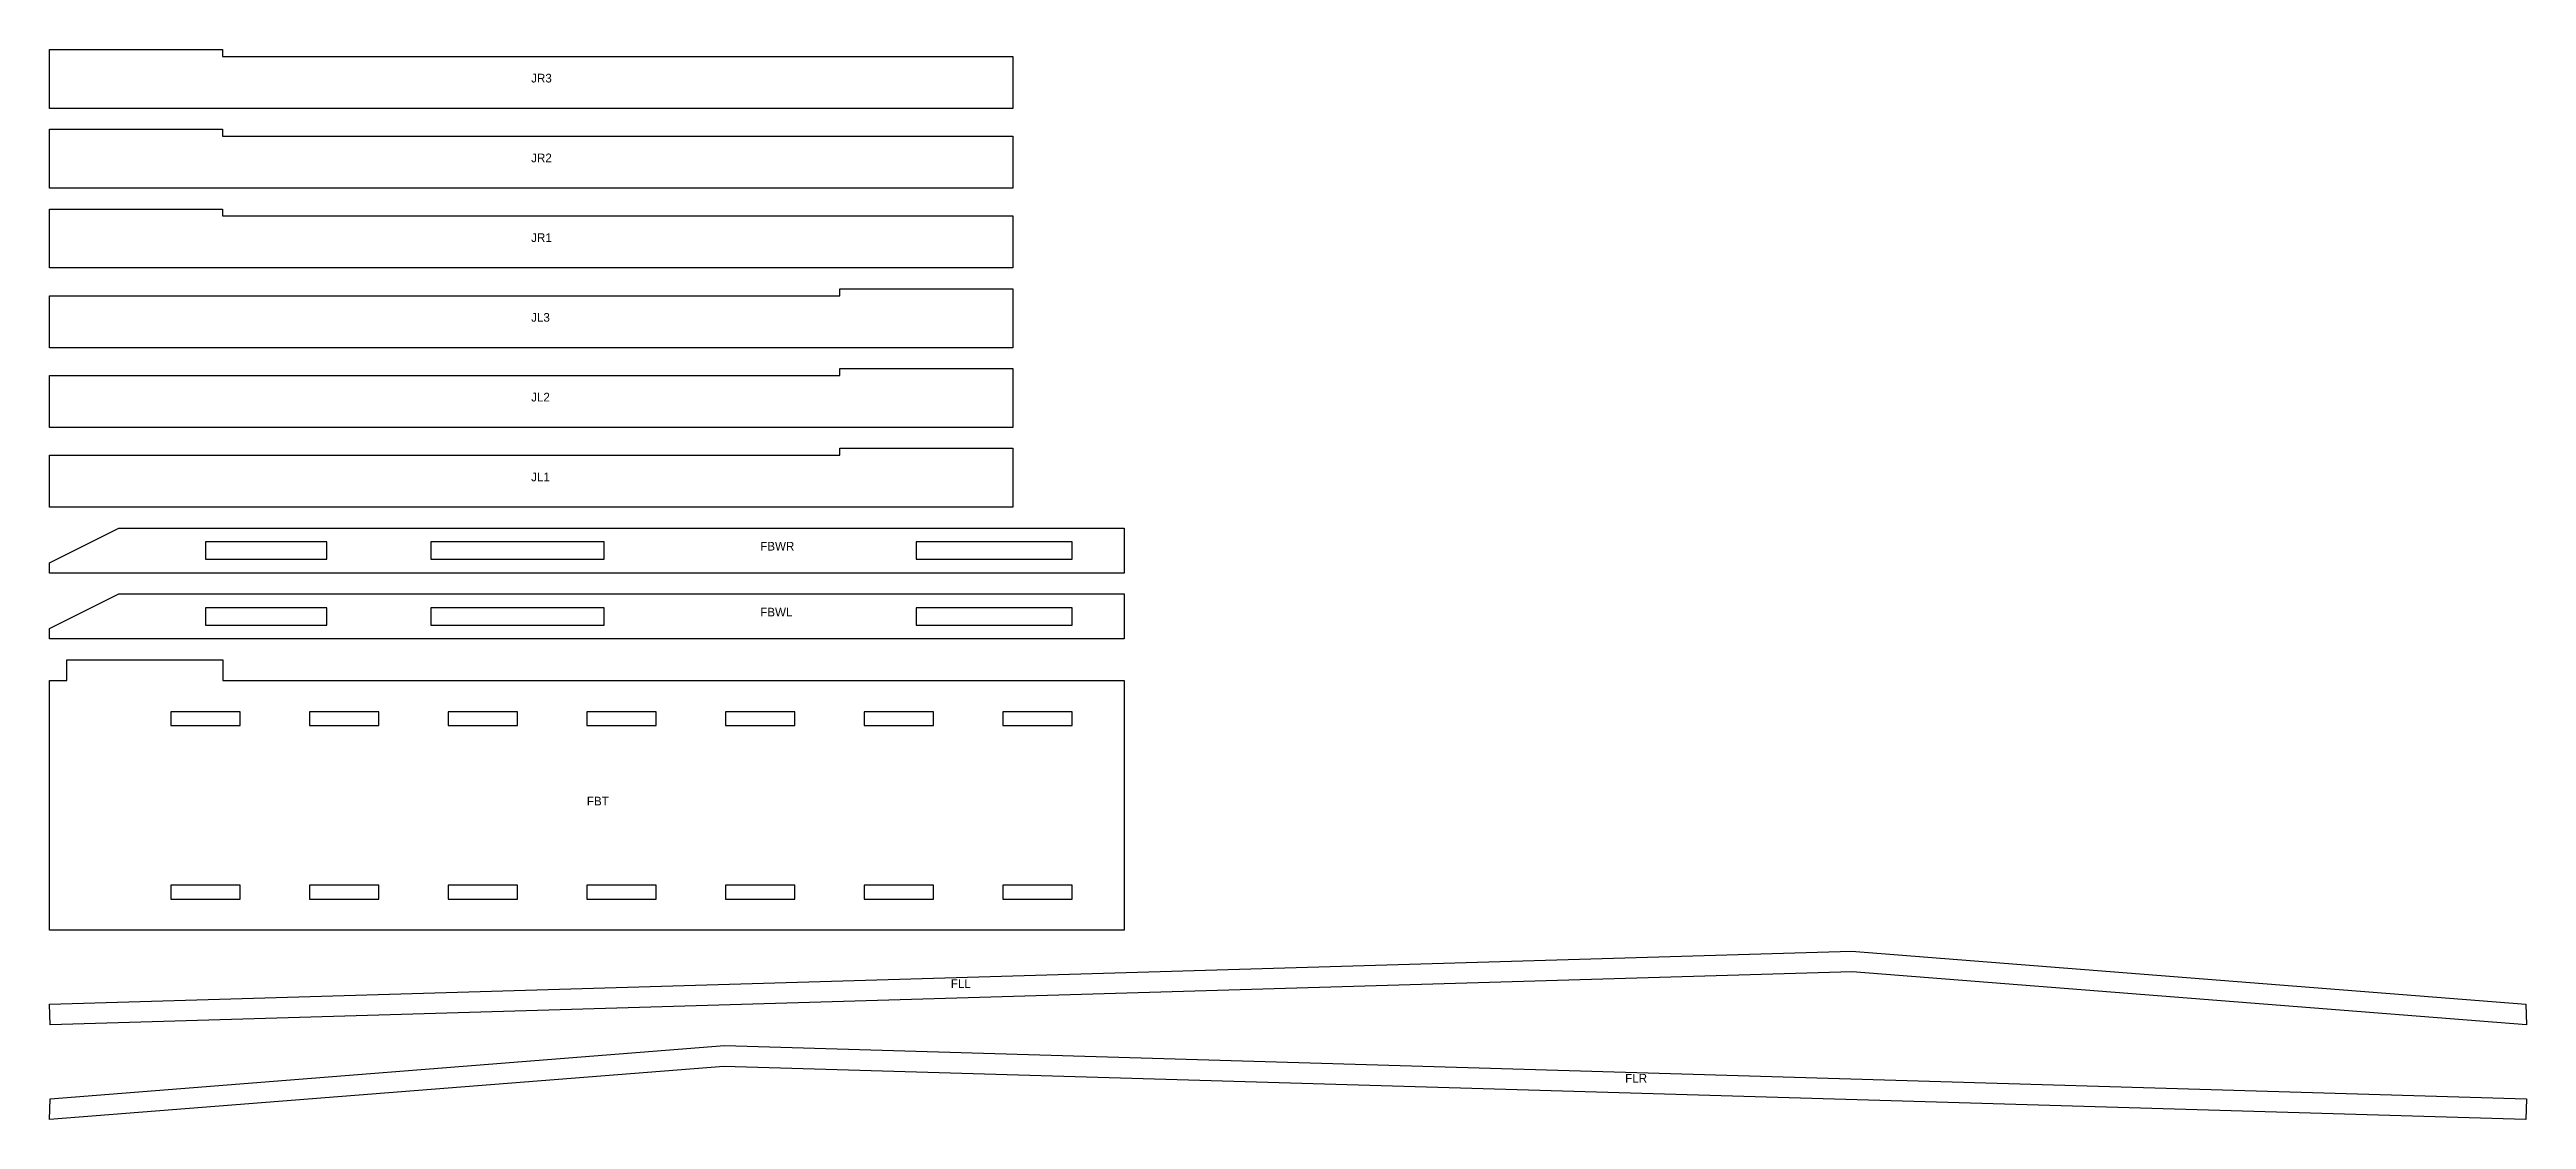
# Model space of a CAD drawing. Header units: millimetres. Extents: x 0 to 2438, y 0 to 1219.
# Drawn here: x 10 to 724, y 45 to 353 of the extents above; entities that cross this region are included whole.
import ezdxf

# ---------------------------------------------------------------- set-up
doc = ezdxf.new("R2010")
doc.units = ezdxf.units.MM
doc.layers.add('CUT_AIRCRAFT', color=7, linetype='Continuous')
doc.layers.add('LABEL_DO_NOT_CUT', color=3, linetype='Continuous')

msp = doc.modelspace()

# ---------------------------------------------------------------- texts
at = {"layer": 'LABEL_DO_NOT_CUT'}
for s, p in [('JR3', (148.93, 343.91)), ('JR2', (148.93, 320.91)), ('JR1', (148.93, 297.91)), ('JL3', (148.93, 274.91)), ('JL2', (148.93, 251.91)), ('JL1', (148.93, 228.91)), ('FBWR', (215, 208.91)), ('FBWL', (215, 189.91)), ('FBT', (165, 135.41)), ('FLL', (269.98, 82.76)), ('FLR', (464.51, 55.48))]:
    msp.add_text(s, height=2.5, dxfattribs=at).set_placement(p)

# ---------------------------------------------------------------- linework, layer by layer
at = {"layer": 'CUT_AIRCRAFT'}
for points in [[(10, 353.41), (59.85, 353.41), (59.85, 351.41), (287.85, 351.41), (287.85, 336.41), (10, 336.41)], [(10, 330.41), (59.85, 330.41), (59.85, 328.41), (287.85, 328.41), (287.85, 313.41), (10, 313.41)], [(10, 307.41), (59.85, 307.41), (59.85, 305.41), (287.85, 305.41), (287.85, 290.41), (10, 290.41)], [(238, 284.41), (287.85, 284.41), (287.85, 267.41), (10, 267.41), (10, 282.41), (238, 282.41)], [(238, 261.41), (287.85, 261.41), (287.85, 244.41), (10, 244.41), (10, 259.41), (238, 259.41)], [(238, 238.41), (287.85, 238.41), (287.85, 221.41), (10, 221.41), (10, 236.41), (238, 236.41)], [(320, 202.41), (10, 202.41), (10, 205.41), (30, 215.41), (320, 215.41)], [(55, 211.41), (55, 206.41), (90, 206.41), (90, 211.41)], [(120, 211.41), (120, 206.41), (170, 206.41), (170, 211.41)], [(260, 211.41), (260, 206.41), (305, 206.41), (305, 211.41)], [(320, 183.41), (10, 183.41), (10, 186.41), (30, 196.41), (320, 196.41)], [(55, 192.41), (55, 187.41), (90, 187.41), (90, 192.41)], [(120, 192.41), (120, 187.41), (170, 187.41), (170, 192.41)], [(260, 192.41), (260, 187.41), (305, 187.41), (305, 192.41)], [(60, 177.41), (60, 171.41), (320, 171.41), (320, 99.41), (10, 99.41), (10, 171.41), (15, 171.41), (15, 177.41)], [(45, 162.41), (45, 158.41), (65, 158.41), (65, 162.41)], [(85, 162.41), (85, 158.41), (105, 158.41), (105, 162.41)], [(125, 162.41), (125, 158.41), (145, 158.41), (145, 162.41)], [(165, 162.41), (165, 158.41), (185, 158.41), (185, 162.41)], [(205, 162.41), (205, 158.41), (225, 158.41), (225, 162.41)], [(245, 162.41), (245, 158.41), (265, 158.41), (265, 162.41)], [(285, 162.41), (285, 158.41), (305, 158.41), (305, 162.41)], [(45, 112.41), (45, 108.41), (65, 108.41), (65, 112.41)], [(85, 112.41), (85, 108.41), (105, 108.41), (105, 112.41)], [(125, 112.41), (125, 108.41), (145, 108.41), (145, 112.41)], [(165, 112.41), (165, 108.41), (185, 108.41), (185, 112.41)], [(205, 112.41), (205, 108.41), (225, 108.41), (225, 112.41)], [(245, 112.41), (245, 108.41), (265, 108.41), (265, 112.41)], [(285, 112.41), (285, 108.41), (305, 108.41), (305, 112.41)], [(10.18, 72.12), (10, 78.12), (529.78, 93.41), (724.31, 78.12), (724.49, 72.12), (529.95, 87.41)], [(724.49, 50.83), (724.31, 44.84), (204.53, 60.12), (10, 44.84), (10.18, 50.83), (204.71, 66.12)]]:
    msp.add_lwpolyline(points, close=True, dxfattribs=at)

msp.set_redraw_order([(e.dxf.handle, doc.entitydb.next_handle()) for e in msp.query("TEXT MTEXT ATTDEF DIMENSION ARC_DIMENSION")])  # texts and dimensions are drawn at this point

doc.saveas('drawing.dxf')
